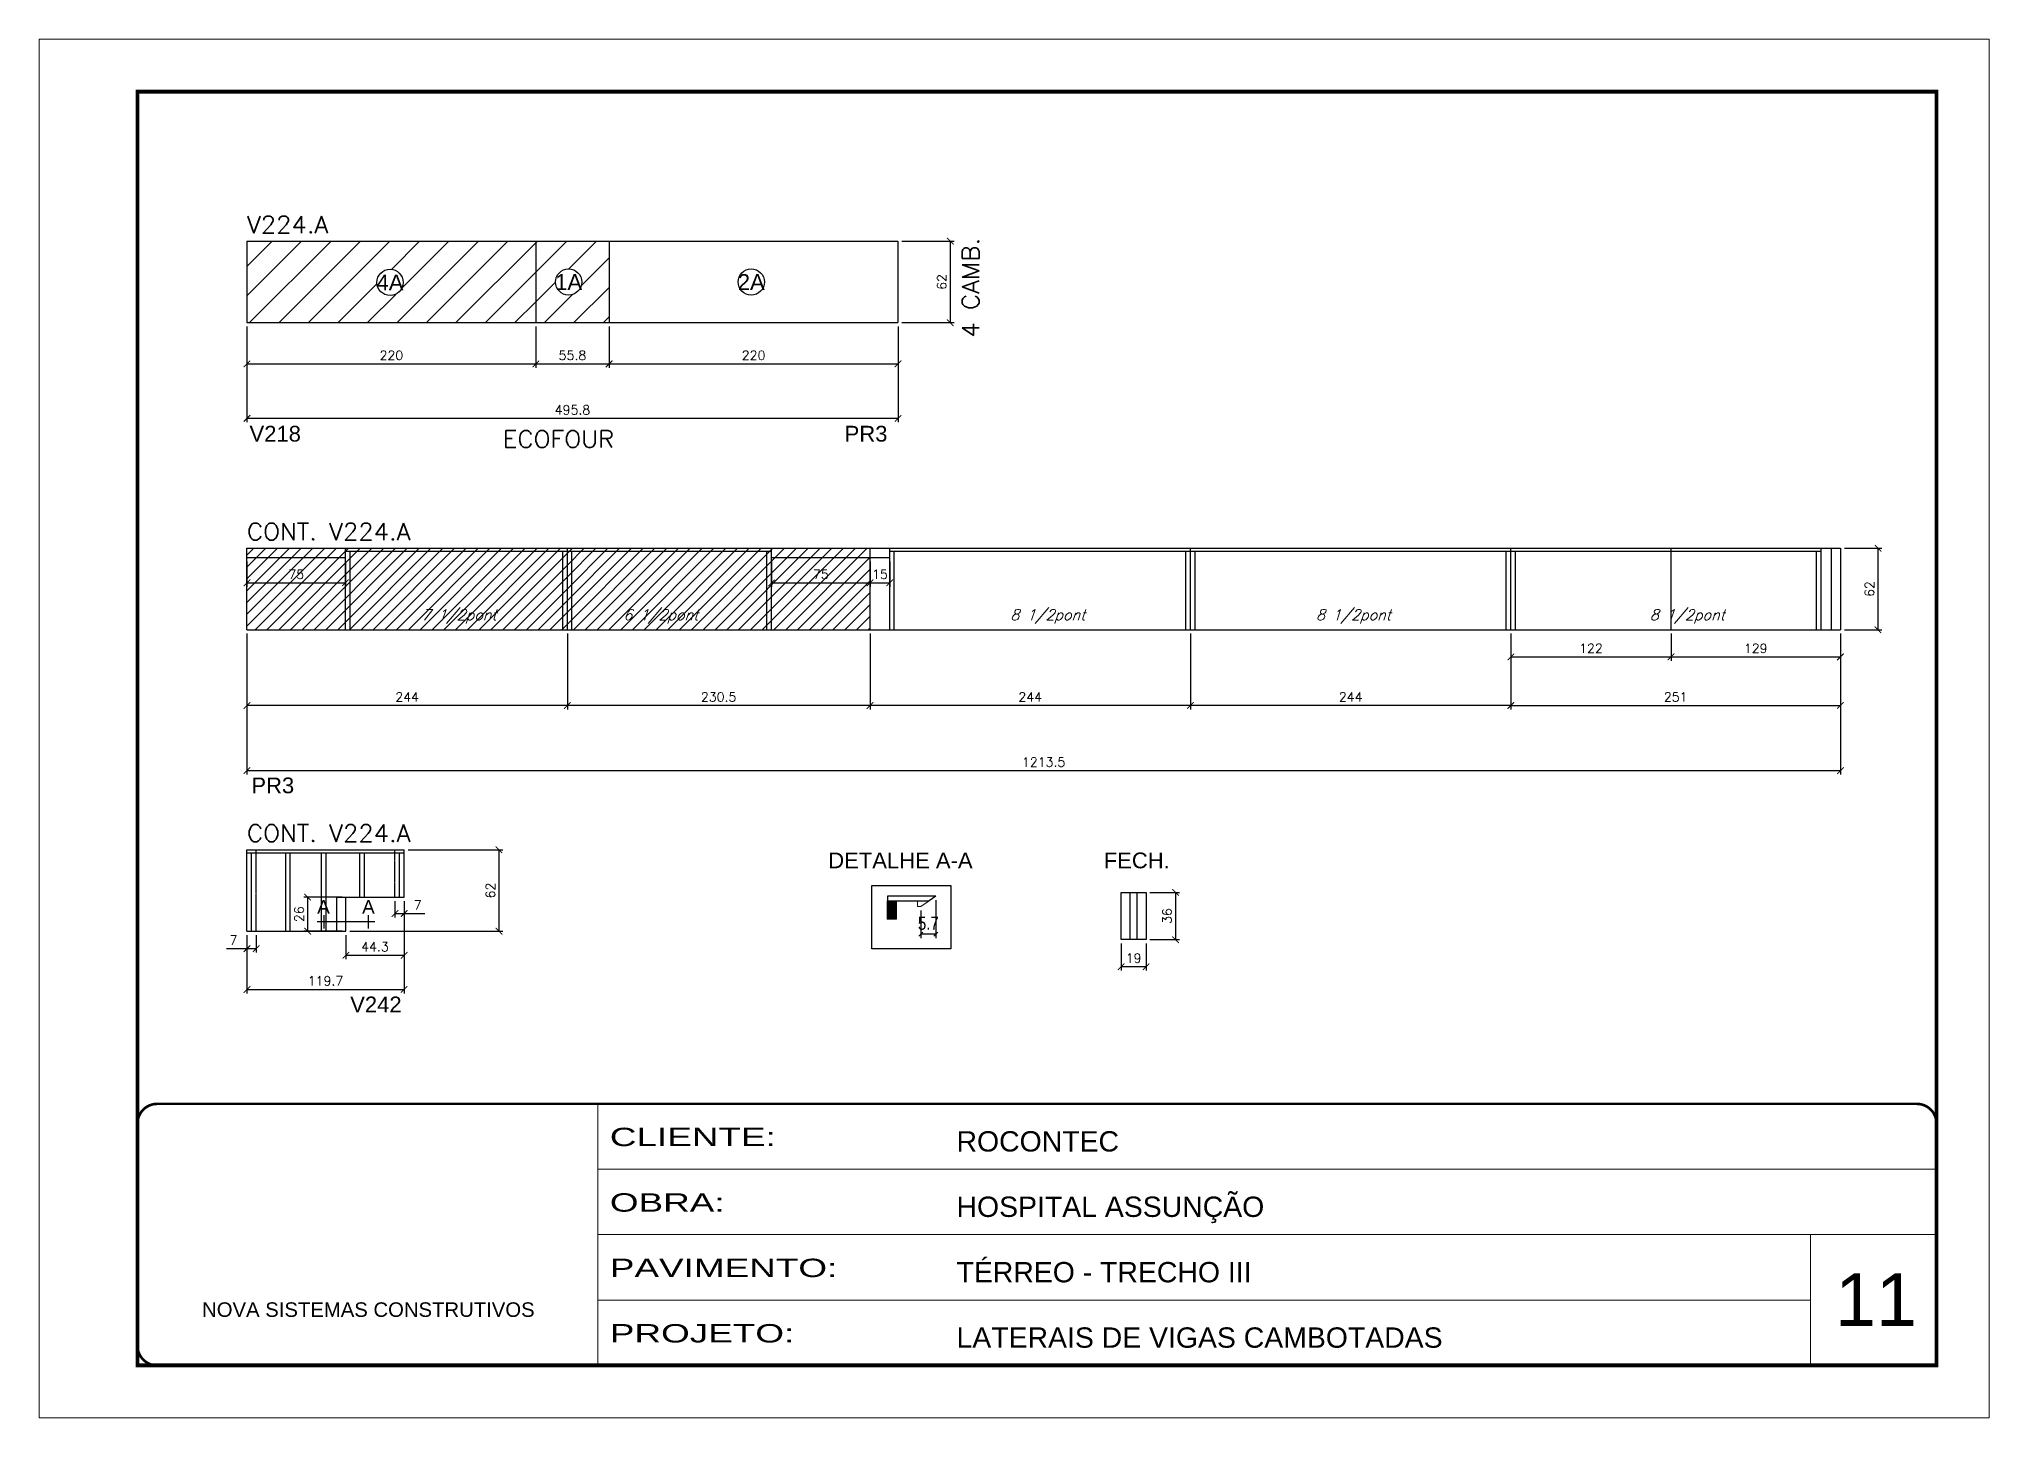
# Model space of a CAD drawing. Extents: x 2582 to 128055, y -26396 to 2611.
# Drawn here: x 5765 to 7250, y -1127 to -77 of the extents above; entities that cross this region are included whole.
import ezdxf
from ezdxf.enums import TextEntityAlignment as Align

# ---------------------------------------------------------------- set-up
doc = ezdxf.new("R2010")
doc.units = 0
doc.header["$PDMODE"] = 35
for name, pattern in [('CONTINUO', [0]), ('DASHED', [0.75, 0.5, -0.25]), ('HIDDEN', [0.375, 0.25, -0.125])]:
    doc.linetypes.add(name, pattern=pattern)
for name, color, linetype in [('5', 5, 'Continuous'), ('COTA', 241, 'Continuous'), ('Cota Seção (2x)', 4, 'Continuous'), ('detalhes', 4, 'Continuous'), ('Painéis', 200, 'Continuous'), ('Romaneio', 10, 'Continuous'), ('SARR_2.2x7', 40, 'Continuous'), ('SARR_3.5x7', 81, 'Continuous'), ('texto', 7, 'Continuous')]:
    doc.layers.add(name, color=color, linetype=linetype)
for name, color, linetype, lineweight in [('CARIMBO', 255, 'Continuous', 9), ('Folhas', 255, 'Continuous', 9), ('Hachura', 251, 'Continuous', 9), ('Madeira', 126, 'Continuous', 18), ('Sarr 2.2x7', 40, 'Continuous', 9), ('SARRAFO DE PRESSAO', 251, 'DASHED', 9), ('Texto Seção', 7, 'Continuous', 15)]:
    doc.layers.add(name, color=color, linetype=linetype, lineweight=lineweight)
doc.styles.add('ARIAL', font='arial.ttf')
doc.styles.add('COTA TECNICA', font='techl___.ttf', dxfattribs={"height": 10})
doc.styles.add('REGUA-120', font='ROMANS.shx', dxfattribs={"height": 15})
doc.styles.add('Romans', font='romans.shx')
doc.styles.get("Standard").update_dxf_attribs({"font": 'arial.ttf'})
doc.styles.add('Tecnologia', font='')
doc.styles.get('Tecnologia').set_extended_font_data('Forgotten Futurist')
doc.dimstyles.new('Cota Paínel', dxfattribs={"dimtxt": 7, "dimasz": 5, "dimexe": 3, "dimexo": 3, "dimgap": 3, "dimtad": 1, "dimdec": 1, "dimzin": 12, "dimdsep": 46, "dimtxsty": 'Romans', "dimblk": 'ARCHTICK', "dimcen": 0, "dimclrd": 4, "dimclre": 4, "dimclrt": 1, "dimadec": 1, "dimazin": 3, "dimtfac": 1, "dimtdec": 1, "dimtmove": 0, "dimatfit": 3, "dimldrblk": 'OBLIQUE', "dimfxl": 1, "dimtolj": 1, "dimtzin": 12, "dimarcsym": 0})
doc.dimstyles.new('Cota Seção interna', dxfattribs={"dimtxt": 7, "dimasz": 6, "dimexe": 0.18, "dimexo": 2, "dimgap": -4, "dimtad": 3, "dimdec": 1, "dimlfac": 0.5, "dimzin": 12, "dimdsep": 46, "dimtxsty": 'Romans', "dimblk": 'ARCHTICK', "dimcen": 0.09, "dimse1": 1, "dimse2": 1, "dimsd1": 1, "dimsd2": 1, "dimclrd": 180, "dimclre": 5, "dimclrt": 1, "dimadec": 0, "dimazin": 3, "dimtfac": 1, "dimtdec": 1, "dimtofl": 0, "dimtmove": 0, "dimatfit": 3, "dimldrblk": 'ARCHTICK', "dimfxl": 1, "dimtolj": 1, "dimtzin": 0, "dimarcsym": 0})
doc.dimstyles.new('PAINEL', dxfattribs={"dimtxt": 10, "dimasz": 3, "dimexe": 3, "dimexo": 3, "dimgap": 3, "dimtad": 1, "dimdec": 1, "dimzin": 12, "dimdsep": 46, "dimtxsty": 'COTA TECNICA', "dimblk1": 'OBLIQUE', "dimblk2": 'OBLIQUE', "dimsah": 1, "dimcen": 0.9, "dimclrd": 4, "dimclre": 4, "dimclrt": 240, "dimadec": 1, "dimazin": 3, "dimtfac": 1, "dimtdec": 1, "dimtmove": 0, "dimatfit": 3, "dimfxl": 1, "dimtolj": 1, "dimtzin": 12, "dimarcsym": 0})

msp = doc.modelspace()

# ---------------------------------------------------------------- texts
at = {"layer": '5', "linetype": 'Continuous'}
for s, p in [('V218', (5925.46, -383.86)), ('PR3', (6378.66, -383.86)), ('PR3', (5926.86, -651.64)), ('V242', (6002.13, -818.45))]:
    msp.add_text(s, height=12, rotation=0.00004, dxfattribs=at).set_placement(p)
at = {"layer": '5', "color": 7, "linetype": 'Continuous'}
for s, p in [('DETALHE A-A', (6366.19, -708.77)), ('FECH.', (6575.97, -708.77))]:
    msp.add_text(s, height=12, rotation=359.99996, dxfattribs=at).set_placement(p)
at = {"layer": 'CARIMBO', "style": 'ARIAL'}
msp.add_text('11', height=40, dxfattribs=at).set_placement((7132.99, -1057.18))
at = {"layer": 'detalhes', "color": 0, "linetype": 'Continuous', "style": 'ARIAL'}
for p in [(5981.78, -738.09), (6016.01, -738.09)]:
    msp.add_text('A', height=10.22, dxfattribs=at).set_placement(p, align=Align.MIDDLE_CENTER)
at = {"layer": 'Romaneio', "color": 255, "linetype": 'ByBlock', "style": 'ARIAL'}
for s, p in [('4A', (6032.45, -262.68)), ('1A', (6168.46, -262.35)), ('2A', (6307.53, -262.35))]:
    msp.add_text(s, height=12, dxfattribs=at).set_placement(p, align=Align.MIDDLE_CENTER)
at = {"layer": 'texto', "color": 2, "char_height": 8, "width": 63.9191, "attachment_point": 5, "style": 'Romans'}
for s, insert in [('{\\Q19;\\C256;7 1/2pont}', (6085.04, -517.05)), ('{\\Q19;\\C256;6 1/2pont}', (6238.69, -517.05)), ('{\\Q19;\\C256;8 1/2pont}', (6533.4, -517.05)), ('{\\Q19;\\C256;8 1/2pont}', (6766.16, -517.05)), ('{\\Q19;\\C256;8 1/2pont}', (7020.37, -517.05))]:
    msp.add_mtext(s, dxfattribs=dict(at, insert=insert))
at = {"layer": 'Texto Seção', "style": 'REGUA-120', "width": 1.05}
for s, p in [('V224.A', (5923.49, -225.12)), ('ECOFOUR', (6118.4, -388.45)), ('CONT. V224.A', (5923.49, -458.89)), ('CONT. V224.A', (5923.49, -688.52))]:
    msp.add_text(s, height=13, dxfattribs=at).set_placement(p)
msp.add_text('4 CAMB.', height=13, rotation=90, dxfattribs=at).set_placement((6481.08, -304.76))

# ---------------------------------------------------------------- blocks, each defined once
blk = doc.blocks.new('9999999999')
at = {"color": 30, "linetype": 'CONTINUO'}
for p, q in [((98564.6, 34230.2), (98564.6, 34429.4)), ((98564.6, 34379.6), (99584, 34379.6)), ((98564.6, 34329.8), (99488, 34329.8)), ((99584, 34329.8), (99488, 34329.8)), ((99488, 34329.8), (99488, 34230.2)), ((98564.6, 34280), (99488, 34280))]:
    blk.add_line(p, q, dxfattribs=at)
at = {"color": 30, "linetype": 'CONTINUO', "const_width": 2}
blk.add_lwpolyline([(99584, 34230.2), (99584, 34414.4, 0.414214), (99569, 34429.4), (98229, 34429.4, 0.414214), (98214, 34414.4), (98214, 34245.2, 0.414214), (98229, 34230.2), (99584, 34230.2)], format="xyb", dxfattribs=at)
at = {"layer": 'Folhas'}
blk.add_lwpolyline([(98139, 34190.2), (99624, 34190.2), (99624, 35240.2), (98139, 35240.2)], close=True, dxfattribs=at)
at = {"layer": 'Folhas', "color": 30, "const_width": 3}
blk.add_lwpolyline([(98214, 34230.2), (99584, 34230.2), (99584, 35200.2), (98214, 35200.2)], close=True, dxfattribs=at)
at = {"color": 7, "linetype": 'Continuous', "ltscale": 5, "style": 'ARIAL'}
for s, height, p in [('ROCONTEC', 15.48, (98837.7, 34393.1)), ('HOSPITAL ASSUNÇÃO', 15.483, (98837.7, 34343.3)), ('TÉRREO - TRECHO III', 15.483, (98837.7, 34293.5)), ('NOVA SISTEMAS CONSTRUTIVOS', 11.059, (98263.2, 34267.2)), ('LATERAIS DE VIGAS CAMBOTADAS', 15.483, (98837.7, 34243.7))]:
    blk.add_text(s, height=height, dxfattribs=at).set_placement(p)
at = {"layer": 'Folhas', "color": 7, "style": 'Tecnologia', "width": 1.5}
for s, p in [('CLIENTE:', (98573.7, 34397.2)), ('OBRA:', (98573.7, 34347.3)), ('PAVIMENTO:', (98573.7, 34297.5)), ('PROJETO:', (98573.7, 34247.7))]:
    blk.add_text(s, height=14, dxfattribs=at).set_placement(p)
blk = doc.blocks.new('_ArchTick')
at = {"color": 0, "linetype": 'ByBlock', "const_width": 0.15}
blk.add_lwpolyline([(-0.5, -0.5), (0.5, 0.5)], dxfattribs=at)
blk = doc.blocks.new('*D84')
at = {"layer": 'COTA', "color": 4, "lineweight": -2, "transparency": 16777216}
for p, q in [((5923.5, -296.3), (5923.5, -369.2)), ((6419.3, -296.3), (6419.3, -369.2)), ((6419.3, -366.2), (5923.5, -366.2))]:
    blk.add_line(p, q, dxfattribs=at)
at = {"layer": 'Defpoints', "color": 0, "transparency": 16777216}
for p in [(5923.5, -293.3), (6419.3, -293.3), (5923.5, -366.2)]:
    blk.add_point(p, dxfattribs=at)
at = {"layer": 'COTA', "color": 4, "lineweight": -2, "transparency": 16777216, "xscale": 5, "yscale": 5, "zscale": 5, "rotation": 180}
blk.add_blockref('_ArchTick', (5923.5, -366.2), dxfattribs=at)
at = {"layer": 'COTA', "color": 4, "lineweight": -2, "transparency": 16777216, "xscale": 5, "yscale": 5, "zscale": 5}
blk.add_blockref('_ArchTick', (6419.3, -366.2), dxfattribs=at)
at = {"layer": 'COTA', "color": 1, "transparency": 16777216, "insert": (6171.4, -359.7), "char_height": 7, "attachment_point": 5, "style": 'Romans'}
blk.add_mtext('\\A1;495.8', dxfattribs=at)
blk = doc.blocks.new('_Oblique')
at = {"color": 0, "linetype": 'ByBlock', "lineweight": -2}
blk.add_line((-0.5, -0.5), (0.5, 0.5), dxfattribs=at)
blk = doc.blocks.new('*D87')
at = {"layer": 'COTA', "color": 4, "lineweight": -2, "transparency": 16777216}
for p, q in [((6422.3, -231.3), (6462.1, -231.3)), ((6459.1, -231.3), (6459.1, -293.3)), ((6422.3, -293.3), (6462.1, -293.3))]:
    blk.add_line(p, q, dxfattribs=at)
at = {"layer": 'Defpoints', "color": 0, "transparency": 16777216}
for p in [(6419.3, -231.3), (6419.3, -293.3), (6459.1, -293.3)]:
    blk.add_point(p, dxfattribs=at)
at = {"layer": 'COTA', "color": 4, "lineweight": -2, "transparency": 16777216, "xscale": 5, "yscale": 5, "zscale": 5}
for p, rotation in [((6459.1, -231.3), 90), ((6459.1, -293.3), 270)]:
    blk.add_blockref('_ArchTick', p, dxfattribs=dict(at, rotation=rotation))
at = {"layer": 'COTA', "color": 1, "transparency": 16777216, "insert": (6452.6, -262.3), "char_height": 7, "attachment_point": 5, "rotation": 90, "style": 'Romans'}
blk.add_mtext('\\A1;62', dxfattribs=at)
blk = doc.blocks.new('*D88')
at = {"layer": 'COTA', "color": 4, "lineweight": -2, "transparency": 16777216}
for p, q in [((7140, -465.1), (7168.6, -465.1)), ((7165.6, -465.1), (7165.6, -527.1)), ((7140, -527.1), (7168.6, -527.1))]:
    blk.add_line(p, q, dxfattribs=at)
at = {"layer": 'Defpoints', "color": 0, "transparency": 16777216}
for p in [(7137, -465.1), (7137, -527.1), (7165.6, -527.1)]:
    blk.add_point(p, dxfattribs=at)
at = {"layer": 'COTA', "color": 4, "lineweight": -2, "transparency": 16777216, "xscale": 5, "yscale": 5, "zscale": 5}
for p, rotation in [((7165.6, -465.1), 90), ((7165.6, -527.1), 270)]:
    blk.add_blockref('_ArchTick', p, dxfattribs=dict(at, rotation=rotation))
at = {"layer": 'COTA', "color": 1, "transparency": 16777216, "insert": (7159.1, -496.1), "char_height": 7, "attachment_point": 5, "rotation": 90, "style": 'Romans'}
blk.add_mtext('\\A1;62', dxfattribs=at)
blk = doc.blocks.new('*D89')
at = {"layer": 'COTA', "color": 4, "lineweight": -2, "transparency": 16777216}
for p, q in [((5923.5, -530.1), (5923.5, -587.8)), ((6167.5, -530.1), (6167.5, -587.8)), ((6167.5, -584.8), (5923.5, -584.8))]:
    blk.add_line(p, q, dxfattribs=at)
at = {"layer": 'Defpoints', "color": 0, "transparency": 16777216}
for p in [(5923.5, -527.1), (6167.5, -527.1), (5923.5, -584.8)]:
    blk.add_point(p, dxfattribs=at)
at = {"layer": 'COTA', "color": 4, "lineweight": -2, "transparency": 16777216, "xscale": 5, "yscale": 5, "zscale": 5, "rotation": 180}
blk.add_blockref('_ArchTick', (5923.5, -584.8), dxfattribs=at)
at = {"layer": 'COTA', "color": 4, "lineweight": -2, "transparency": 16777216, "xscale": 5, "yscale": 5, "zscale": 5}
blk.add_blockref('_ArchTick', (6167.5, -584.8), dxfattribs=at)
at = {"layer": 'COTA', "color": 1, "transparency": 16777216, "insert": (6045.5, -578.3), "char_height": 7, "attachment_point": 5, "style": 'Romans'}
blk.add_mtext('\\A1;244', dxfattribs=at)
blk = doc.blocks.new('*D90')
at = {"layer": 'COTA', "color": 4, "lineweight": -2, "transparency": 16777216}
for p, q in [((6167.5, -530.1), (6167.5, -587.8)), ((6398, -530.1), (6398, -587.8)), ((6398, -584.8), (6167.5, -584.8))]:
    blk.add_line(p, q, dxfattribs=at)
at = {"layer": 'Defpoints', "color": 0, "transparency": 16777216}
for p in [(6167.5, -527.1), (6398, -527.1), (6167.5, -584.8)]:
    blk.add_point(p, dxfattribs=at)
at = {"layer": 'COTA', "color": 4, "lineweight": -2, "transparency": 16777216, "xscale": 5, "yscale": 5, "zscale": 5, "rotation": 180}
blk.add_blockref('_ArchTick', (6167.5, -584.8), dxfattribs=at)
at = {"layer": 'COTA', "color": 4, "lineweight": -2, "transparency": 16777216, "xscale": 5, "yscale": 5, "zscale": 5}
blk.add_blockref('_ArchTick', (6398, -584.8), dxfattribs=at)
at = {"layer": 'COTA', "color": 1, "transparency": 16777216, "insert": (6282.7, -578.3), "char_height": 7, "attachment_point": 5, "style": 'Romans'}
blk.add_mtext('\\A1;230.5', dxfattribs=at)
blk = doc.blocks.new('*D91')
at = {"layer": 'COTA', "color": 4, "lineweight": -2, "transparency": 16777216}
for p, q in [((6398, -530.1), (6398, -587.8)), ((6642, -530.1), (6642, -587.8)), ((6642, -584.8), (6398, -584.8))]:
    blk.add_line(p, q, dxfattribs=at)
at = {"layer": 'Defpoints', "color": 0, "transparency": 16777216}
for p in [(6398, -527.1), (6642, -527.1), (6398, -584.8)]:
    blk.add_point(p, dxfattribs=at)
at = {"layer": 'COTA', "color": 4, "lineweight": -2, "transparency": 16777216, "xscale": 5, "yscale": 5, "zscale": 5, "rotation": 180}
blk.add_blockref('_ArchTick', (6398, -584.8), dxfattribs=at)
at = {"layer": 'COTA', "color": 4, "lineweight": -2, "transparency": 16777216, "xscale": 5, "yscale": 5, "zscale": 5}
blk.add_blockref('_ArchTick', (6642, -584.8), dxfattribs=at)
at = {"layer": 'COTA', "color": 1, "transparency": 16777216, "insert": (6520, -578.3), "char_height": 7, "attachment_point": 5, "style": 'Romans'}
blk.add_mtext('\\A1;244', dxfattribs=at)
blk = doc.blocks.new('*D92')
at = {"layer": 'COTA', "color": 4, "lineweight": -2, "transparency": 16777216}
for p, q in [((6642, -530.1), (6642, -587.8)), ((6886, -530.1), (6886, -587.8)), ((6886, -584.8), (6642, -584.8))]:
    blk.add_line(p, q, dxfattribs=at)
at = {"layer": 'Defpoints', "color": 0, "transparency": 16777216}
for p in [(6642, -527.1), (6886, -527.1), (6642, -584.8)]:
    blk.add_point(p, dxfattribs=at)
at = {"layer": 'COTA', "color": 4, "lineweight": -2, "transparency": 16777216, "xscale": 5, "yscale": 5, "zscale": 5, "rotation": 180}
blk.add_blockref('_ArchTick', (6642, -584.8), dxfattribs=at)
at = {"layer": 'COTA', "color": 4, "lineweight": -2, "transparency": 16777216, "xscale": 5, "yscale": 5, "zscale": 5}
blk.add_blockref('_ArchTick', (6886, -584.8), dxfattribs=at)
at = {"layer": 'COTA', "color": 1, "transparency": 16777216, "insert": (6764, -578.3), "char_height": 7, "attachment_point": 5, "style": 'Romans'}
blk.add_mtext('\\A1;244', dxfattribs=at)
blk = doc.blocks.new('*D93')
at = {"layer": 'COTA', "color": 4, "lineweight": -2, "transparency": 16777216}
for p, q in [((6886, -530.1), (6886, -587.8)), ((7137, -530.1), (7137, -587.8)), ((6886, -584.8), (7137, -584.8))]:
    blk.add_line(p, q, dxfattribs=at)
at = {"layer": 'Defpoints', "color": 0, "transparency": 16777216}
for p in [(6886, -527.1), (7137, -527.1), (7137, -584.8)]:
    blk.add_point(p, dxfattribs=at)
at = {"layer": 'COTA', "color": 4, "lineweight": -2, "transparency": 16777216, "xscale": 5, "yscale": 5, "zscale": 5, "rotation": 180}
blk.add_blockref('_ArchTick', (6886, -584.8), dxfattribs=at)
at = {"layer": 'COTA', "color": 4, "lineweight": -2, "transparency": 16777216, "xscale": 5, "yscale": 5, "zscale": 5}
blk.add_blockref('_ArchTick', (7137, -584.8), dxfattribs=at)
at = {"layer": 'COTA', "color": 1, "transparency": 16777216, "insert": (7011.5, -578.3), "char_height": 7, "attachment_point": 5, "style": 'Romans'}
blk.add_mtext('\\A1;251', dxfattribs=at)
blk = doc.blocks.new('*D94')
at = {"layer": 'COTA', "color": 4, "lineweight": -2, "transparency": 16777216}
for p, q in [((5923.5, -530.1), (5923.5, -637.4)), ((7137, -530.1), (7137, -637.4)), ((5923.5, -634.4), (7137, -634.4))]:
    blk.add_line(p, q, dxfattribs=at)
at = {"layer": 'Defpoints', "color": 0, "transparency": 16777216}
for p in [(5923.5, -527.1), (7137, -527.1), (7137, -634.4)]:
    blk.add_point(p, dxfattribs=at)
at = {"layer": 'COTA', "color": 4, "lineweight": -2, "transparency": 16777216, "xscale": 5, "yscale": 5, "zscale": 5, "rotation": 180}
blk.add_blockref('_ArchTick', (5923.5, -634.4), dxfattribs=at)
at = {"layer": 'COTA', "color": 4, "lineweight": -2, "transparency": 16777216, "xscale": 5, "yscale": 5, "zscale": 5}
blk.add_blockref('_ArchTick', (7137, -634.4), dxfattribs=at)
at = {"layer": 'COTA', "color": 1, "transparency": 16777216, "insert": (6530.2, -627.9), "char_height": 7, "attachment_point": 5, "style": 'Romans'}
blk.add_mtext('\\A1;1213.5', dxfattribs=at)
blk = doc.blocks.new('*D95')
at = {"layer": 'COTA', "color": 4, "lineweight": -2, "transparency": 16777216}
for p, q in [((5923.5, -475.1), (5923.5, -494.4)), ((5998.5, -475.1), (5998.5, -494.4)), ((5923.5, -491.4), (5998.5, -491.4))]:
    blk.add_line(p, q, dxfattribs=at)
at = {"layer": 'Defpoints', "color": 0, "transparency": 16777216}
for p in [(5923.5, -472.1), (5998.5, -472.1), (5998.5, -491.4)]:
    blk.add_point(p, dxfattribs=at)
at = {"layer": 'COTA', "color": 4, "lineweight": -2, "transparency": 16777216, "xscale": 5, "yscale": 5, "zscale": 5, "rotation": 180}
blk.add_blockref('_ArchTick', (5923.5, -491.4), dxfattribs=at)
at = {"layer": 'COTA', "color": 4, "lineweight": -2, "transparency": 16777216, "xscale": 5, "yscale": 5, "zscale": 5}
blk.add_blockref('_ArchTick', (5998.5, -491.4), dxfattribs=at)
at = {"layer": 'COTA', "color": 1, "transparency": 16777216, "insert": (5961, -484.9), "char_height": 7, "attachment_point": 5, "style": 'Romans'}
blk.add_mtext('\\A1;75', dxfattribs=at)
blk = doc.blocks.new('*D96')
at = {"layer": 'COTA', "color": 4, "lineweight": -2, "transparency": 16777216}
for p, q in [((6323, -475.1), (6323, -494.4)), ((6398, -475.1), (6398, -494.4)), ((6323, -491.4), (6398, -491.4))]:
    blk.add_line(p, q, dxfattribs=at)
at = {"layer": 'Defpoints', "color": 0, "transparency": 16777216}
for p in [(6323, -472.1), (6398, -472.1), (6398, -491.4)]:
    blk.add_point(p, dxfattribs=at)
at = {"layer": 'COTA', "color": 4, "lineweight": -2, "transparency": 16777216, "xscale": 5, "yscale": 5, "zscale": 5, "rotation": 180}
blk.add_blockref('_ArchTick', (6323, -491.4), dxfattribs=at)
at = {"layer": 'COTA', "color": 4, "lineweight": -2, "transparency": 16777216, "xscale": 5, "yscale": 5, "zscale": 5}
blk.add_blockref('_ArchTick', (6398, -491.4), dxfattribs=at)
at = {"layer": 'COTA', "color": 1, "transparency": 16777216, "insert": (6360.5, -484.9), "char_height": 7, "attachment_point": 5, "style": 'Romans'}
blk.add_mtext('\\A1;75', dxfattribs=at)
blk = doc.blocks.new('*D98')
at = {"layer": 'COTA', "color": 4, "lineweight": -2, "transparency": 16777216}
for p, q in [((6043.2, -733.7), (6043.2, -804)), ((5923.5, -759.7), (5923.5, -804)), ((5923.5, -801), (6043.2, -801))]:
    blk.add_line(p, q, dxfattribs=at)
at = {"layer": 'Defpoints', "color": 0, "transparency": 16777216}
for p in [(6043.2, -730.7), (5923.5, -756.7), (6043.2, -801)]:
    blk.add_point(p, dxfattribs=at)
at = {"layer": 'COTA', "color": 4, "lineweight": -2, "transparency": 16777216, "xscale": 5, "yscale": 5, "zscale": 5, "rotation": 180}
blk.add_blockref('_ArchTick', (5923.5, -801), dxfattribs=at)
at = {"layer": 'COTA', "color": 4, "lineweight": -2, "transparency": 16777216, "xscale": 5, "yscale": 5, "zscale": 5}
blk.add_blockref('_ArchTick', (6043.2, -801), dxfattribs=at)
at = {"layer": 'COTA', "color": 1, "transparency": 16777216, "insert": (5983.3, -794.5), "char_height": 7, "attachment_point": 5, "style": 'Romans'}
blk.add_mtext('\\A1;119.7', dxfattribs=at)
blk = doc.blocks.new('*D99')
at = {"layer": 'COTA', "color": 4, "lineweight": -2, "transparency": 16777216}
for p, q in [((6046.2, -694.7), (6118.4, -694.7)), ((6115.4, -694.7), (6115.4, -756.7)), ((6001.9, -756.7), (6118.4, -756.7))]:
    blk.add_line(p, q, dxfattribs=at)
at = {"layer": 'Defpoints', "color": 0, "transparency": 16777216}
for p in [(6043.2, -694.7), (5998.9, -756.7), (6115.4, -756.7)]:
    blk.add_point(p, dxfattribs=at)
at = {"layer": 'COTA', "color": 4, "lineweight": -2, "transparency": 16777216, "xscale": 5, "yscale": 5, "zscale": 5}
for p, rotation in [((6115.4, -694.7), 90), ((6115.4, -756.7), 270)]:
    blk.add_blockref('_ArchTick', p, dxfattribs=dict(at, rotation=rotation))
at = {"layer": 'COTA', "color": 1, "transparency": 16777216, "insert": (6108.9, -725.7), "char_height": 7, "attachment_point": 5, "rotation": 90, "style": 'Romans'}
blk.add_mtext('\\A1;62', dxfattribs=at)
blk = doc.blocks.new('*D100')
at = {"layer": 'COTA', "color": 4, "lineweight": -2, "transparency": 16777216}
for p, q in [((6036.2, -733.7), (6036.2, -746.2)), ((6043.2, -733.7), (6043.2, -746.2)), ((6036.2, -743.2), (6043.2, -743.2)), ((6043.2, -743.2), (6058.9, -743.2))]:
    blk.add_line(p, q, dxfattribs=at)
at = {"layer": 'Defpoints', "color": 0, "transparency": 16777216}
for p in [(6036.2, -730.7), (6043.2, -730.7), (6043.2, -743.2)]:
    blk.add_point(p, dxfattribs=at)
at = {"layer": 'COTA', "color": 4, "lineweight": -2, "transparency": 16777216, "xscale": 5, "yscale": 5, "zscale": 5, "rotation": 180}
blk.add_blockref('_ArchTick', (6036.2, -743.2), dxfattribs=at)
at = {"layer": 'COTA', "color": 4, "lineweight": -2, "transparency": 16777216, "xscale": 5, "yscale": 5, "zscale": 5}
blk.add_blockref('_ArchTick', (6043.2, -743.2), dxfattribs=at)
at = {"layer": 'COTA', "color": 1, "transparency": 16777216, "insert": (6053.5, -736.7), "char_height": 7, "attachment_point": 5, "style": 'Romans'}
blk.add_mtext('\\A1;7', dxfattribs=at)
blk = doc.blocks.new('*D101')
at = {"layer": 'COTA', "color": 4, "lineweight": -2, "transparency": 16777216}
for p, q in [((6043.2, -733.7), (6043.2, -778)), ((5998.9, -759.7), (5998.9, -778)), ((5998.9, -775), (6043.2, -775))]:
    blk.add_line(p, q, dxfattribs=at)
at = {"layer": 'Defpoints', "color": 0, "transparency": 16777216}
for p in [(6043.2, -730.7), (5998.9, -756.7), (6043.2, -775)]:
    blk.add_point(p, dxfattribs=at)
at = {"layer": 'COTA', "color": 4, "lineweight": -2, "transparency": 16777216, "xscale": 5, "yscale": 5, "zscale": 5, "rotation": 180}
blk.add_blockref('_ArchTick', (5998.9, -775), dxfattribs=at)
at = {"layer": 'COTA', "color": 4, "lineweight": -2, "transparency": 16777216, "xscale": 5, "yscale": 5, "zscale": 5}
blk.add_blockref('_ArchTick', (6043.2, -775), dxfattribs=at)
at = {"layer": 'COTA', "color": 1, "transparency": 16777216, "insert": (6021, -768.5), "char_height": 7, "attachment_point": 5, "style": 'Romans'}
blk.add_mtext('\\A1;44.3', dxfattribs=at)
blk = doc.blocks.new('*D102')
at = {"layer": 'COTA', "color": 4, "lineweight": -2, "transparency": 16777216}
for p, q in [((5995.9, -730.7), (5966.7, -730.7)), ((5969.7, -730.7), (5969.7, -756.7)), ((5995.9, -756.7), (5966.7, -756.7))]:
    blk.add_line(p, q, dxfattribs=at)
at = {"layer": 'Defpoints', "color": 0, "transparency": 16777216}
for p in [(5998.9, -730.7), (5969.7, -756.7), (5998.9, -756.7)]:
    blk.add_point(p, dxfattribs=at)
at = {"layer": 'COTA', "color": 4, "lineweight": -2, "transparency": 16777216, "xscale": 5, "yscale": 5, "zscale": 5}
for p, rotation in [((5969.7, -730.7), 90), ((5969.7, -756.7), 270)]:
    blk.add_blockref('_ArchTick', p, dxfattribs=dict(at, rotation=rotation))
at = {"layer": 'COTA', "color": 1, "transparency": 16777216, "insert": (5963.2, -743.7), "char_height": 7, "attachment_point": 5, "rotation": 90, "style": 'Romans'}
blk.add_mtext('\\A1;26', dxfattribs=at)
blk = doc.blocks.new('*D103')
at = {"layer": 'COTA', "color": 4, "lineweight": -2, "transparency": 16777216}
for p, q in [((5923.5, -770), (5907.8, -770)), ((5923.5, -759.7), (5923.5, -773)), ((5930.5, -770), (5923.5, -770)), ((5930.5, -759.7), (5930.5, -773))]:
    blk.add_line(p, q, dxfattribs=at)
at = {"layer": 'Defpoints', "color": 0, "transparency": 16777216}
for p in [(5923.5, -756.7), (5930.5, -756.7), (5923.5, -770)]:
    blk.add_point(p, dxfattribs=at)
at = {"layer": 'COTA', "color": 4, "lineweight": -2, "transparency": 16777216, "xscale": 5, "yscale": 5, "zscale": 5, "rotation": 180}
blk.add_blockref('_ArchTick', (5923.5, -770), dxfattribs=at)
at = {"layer": 'COTA', "color": 4, "lineweight": -2, "transparency": 16777216, "xscale": 5, "yscale": 5, "zscale": 5}
blk.add_blockref('_ArchTick', (5930.5, -770), dxfattribs=at)
at = {"layer": 'COTA', "color": 1, "transparency": 16777216, "insert": (5913.2, -763.5), "char_height": 7, "attachment_point": 5, "style": 'Romans'}
blk.add_mtext('\\A1;7', dxfattribs=at)
blk = doc.blocks.new('*D104')
at = {"layer": 'Defpoints', "color": 0, "linetype": 'ByBlock', "transparency": 16777216}
for p in [(6436.7, -738), (6448.1, -730), (6436.7, -758.9)]:
    blk.add_point(p, dxfattribs=at)
at = {"layer": 'Sarr 2.2x7', "color": 4, "linetype": 'ByBlock', "lineweight": -2, "transparency": 16777216}
for p, q in [((6436.7, -741), (6436.7, -761.9)), ((6448.1, -733), (6448.1, -761.9)), ((6448.1, -758.9), (6436.7, -758.9))]:
    blk.add_line(p, q, dxfattribs=at)
at = {"layer": 'Sarr 2.2x7', "color": 4, "linetype": 'ByBlock', "lineweight": -2, "transparency": 16777216, "xscale": 3, "yscale": 3, "zscale": 3, "rotation": 180}
blk.add_blockref('_Oblique', (6436.7, -758.9), dxfattribs=at)
at = {"layer": 'Sarr 2.2x7', "color": 4, "linetype": 'ByBlock', "lineweight": -2, "transparency": 16777216, "xscale": 3, "yscale": 3, "zscale": 3}
blk.add_blockref('_Oblique', (6448.1, -758.9), dxfattribs=at)
at = {"layer": 'Sarr 2.2x7', "color": 240, "linetype": 'ByBlock', "transparency": 16777216, "insert": (6442.4, -750.7), "char_height": 10, "attachment_point": 5, "style": 'COTA TECNICA'}
blk.add_mtext('\\A1;5.7', dxfattribs=at)
blk = doc.blocks.new('*D233')
at = {"layer": 'COTA', "color": 4, "lineweight": -2, "transparency": 16777216}
for p, q in [((6611.2, -727.1), (6633.7, -727.1)), ((6630.7, -727.1), (6630.7, -763.1)), ((6611.2, -763.1), (6633.7, -763.1))]:
    blk.add_line(p, q, dxfattribs=at)
at = {"layer": 'Defpoints', "color": 0, "transparency": 16777216}
for p in [(6608.2, -727.1), (6608.2, -763.1), (6630.7, -763.1)]:
    blk.add_point(p, dxfattribs=at)
at = {"layer": 'COTA', "color": 4, "lineweight": -2, "transparency": 16777216, "xscale": 5, "yscale": 5, "zscale": 5}
for p, rotation in [((6630.7, -727.1), 90), ((6630.7, -763.1), 270)]:
    blk.add_blockref('_ArchTick', p, dxfattribs=dict(at, rotation=rotation))
at = {"layer": 'COTA', "color": 1, "transparency": 16777216, "insert": (6624.2, -745.1), "char_height": 7, "attachment_point": 5, "rotation": 90, "style": 'Romans'}
blk.add_mtext('\\A1;36', dxfattribs=at)
blk = doc.blocks.new('*D234')
at = {"layer": 'COTA', "color": 4, "lineweight": -2, "transparency": 16777216}
for p, q in [((6589.2, -766.1), (6589.2, -786.7)), ((6608.2, -766.1), (6608.2, -786.7)), ((6608.2, -783.7), (6589.2, -783.7))]:
    blk.add_line(p, q, dxfattribs=at)
at = {"layer": 'Defpoints', "color": 0, "transparency": 16777216}
for p in [(6589.2, -763.1), (6608.2, -763.1), (6589.2, -783.7)]:
    blk.add_point(p, dxfattribs=at)
at = {"layer": 'COTA', "color": 4, "lineweight": -2, "transparency": 16777216, "xscale": 5, "yscale": 5, "zscale": 5, "rotation": 180}
blk.add_blockref('_ArchTick', (6589.2, -783.7), dxfattribs=at)
at = {"layer": 'COTA', "color": 4, "lineweight": -2, "transparency": 16777216, "xscale": 5, "yscale": 5, "zscale": 5}
blk.add_blockref('_ArchTick', (6608.2, -783.7), dxfattribs=at)
at = {"layer": 'COTA', "color": 1, "transparency": 16777216, "insert": (6598.7, -777.2), "char_height": 7, "attachment_point": 5, "style": 'Romans'}
blk.add_mtext('\\A1;19', dxfattribs=at)
blk = doc.blocks.new('*D254')
at = {"layer": 'COTA', "color": 4, "lineweight": -2, "transparency": 16777216}
for p, q in [((6398, -475.1), (6398, -494.4)), ((6413, -475.1), (6413, -494.4)), ((6398, -491.4), (6413, -491.4))]:
    blk.add_line(p, q, dxfattribs=at)
at = {"layer": 'Defpoints', "color": 0, "transparency": 16777216}
for p in [(6398, -472.1), (6413, -472.1), (6413, -491.4)]:
    blk.add_point(p, dxfattribs=at)
at = {"layer": 'COTA', "color": 4, "lineweight": -2, "transparency": 16777216, "xscale": 5, "yscale": 5, "zscale": 5, "rotation": 180}
blk.add_blockref('_ArchTick', (6398, -491.4), dxfattribs=at)
at = {"layer": 'COTA', "color": 4, "lineweight": -2, "transparency": 16777216, "xscale": 5, "yscale": 5, "zscale": 5}
blk.add_blockref('_ArchTick', (6413, -491.4), dxfattribs=at)
at = {"layer": 'COTA', "color": 1, "transparency": 16777216, "insert": (6405.5, -484.9), "char_height": 7, "attachment_point": 5, "style": 'Romans'}
blk.add_mtext('\\A1;15', dxfattribs=at)
blk = doc.blocks.new('*D255')
at = {"layer": 'COTA', "color": 4, "lineweight": -2, "transparency": 16777216}
for p, q in [((6886, -530.1), (6886, -550.8)), ((7008, -530.1), (7008, -550.8)), ((6886, -547.8), (7008, -547.8))]:
    blk.add_line(p, q, dxfattribs=at)
at = {"layer": 'Defpoints', "color": 0, "transparency": 16777216}
for p in [(6886, -527.1), (7008, -527.1), (7008, -547.8)]:
    blk.add_point(p, dxfattribs=at)
at = {"layer": 'COTA', "color": 4, "lineweight": -2, "transparency": 16777216, "xscale": 5, "yscale": 5, "zscale": 5, "rotation": 180}
blk.add_blockref('_ArchTick', (6886, -547.8), dxfattribs=at)
at = {"layer": 'COTA', "color": 4, "lineweight": -2, "transparency": 16777216, "xscale": 5, "yscale": 5, "zscale": 5}
blk.add_blockref('_ArchTick', (7008, -547.8), dxfattribs=at)
at = {"layer": 'COTA', "color": 1, "transparency": 16777216, "insert": (6947, -541.3), "char_height": 7, "attachment_point": 5, "style": 'Romans'}
blk.add_mtext('\\A1;122', dxfattribs=at)
blk = doc.blocks.new('*D256')
at = {"layer": 'COTA', "color": 4, "lineweight": -2, "transparency": 16777216}
for p, q in [((7008, -530.1), (7008, -550.8)), ((7137, -530.1), (7137, -550.8)), ((7008, -547.8), (7137, -547.8))]:
    blk.add_line(p, q, dxfattribs=at)
at = {"layer": 'Defpoints', "color": 0, "transparency": 16777216}
for p in [(7008, -527.1), (7137, -527.1), (7137, -547.8)]:
    blk.add_point(p, dxfattribs=at)
at = {"layer": 'COTA', "color": 4, "lineweight": -2, "transparency": 16777216, "xscale": 5, "yscale": 5, "zscale": 5, "rotation": 180}
blk.add_blockref('_ArchTick', (7008, -547.8), dxfattribs=at)
at = {"layer": 'COTA', "color": 4, "lineweight": -2, "transparency": 16777216, "xscale": 5, "yscale": 5, "zscale": 5}
blk.add_blockref('_ArchTick', (7137, -547.8), dxfattribs=at)
at = {"layer": 'COTA', "color": 1, "transparency": 16777216, "insert": (7072.5, -541.3), "char_height": 7, "attachment_point": 5, "style": 'Romans'}
blk.add_mtext('\\A1;129', dxfattribs=at)
blk = doc.blocks.new('*D377')
at = {"layer": 'COTA', "color": 4, "lineweight": -2, "transparency": 16777216}
for p, q in [((5923.5, -296.3), (5923.5, -327.7)), ((6143.5, -296.3), (6143.5, -327.7)), ((5923.5, -324.7), (6143.5, -324.7))]:
    blk.add_line(p, q, dxfattribs=at)
at = {"layer": 'Defpoints', "color": 0, "transparency": 16777216}
for p in [(5923.5, -293.3), (6143.5, -293.3), (6143.5, -324.7)]:
    blk.add_point(p, dxfattribs=at)
at = {"layer": 'COTA', "color": 4, "lineweight": -2, "transparency": 16777216, "xscale": 5, "yscale": 5, "zscale": 5, "rotation": 180}
blk.add_blockref('_ArchTick', (5923.5, -324.7), dxfattribs=at)
at = {"layer": 'COTA', "color": 4, "lineweight": -2, "transparency": 16777216, "xscale": 5, "yscale": 5, "zscale": 5}
blk.add_blockref('_ArchTick', (6143.5, -324.7), dxfattribs=at)
at = {"layer": 'COTA', "color": 1, "transparency": 16777216, "insert": (6033.5, -318.2), "char_height": 7, "attachment_point": 5, "style": 'Romans'}
blk.add_mtext('\\A1;220', dxfattribs=at)
blk = doc.blocks.new('*D378')
at = {"layer": 'COTA', "color": 4, "lineweight": -2, "transparency": 16777216}
for p, q in [((6143.5, -296.3), (6143.5, -327.7)), ((6199.3, -296.3), (6199.3, -327.7)), ((6143.5, -324.7), (6199.3, -324.7))]:
    blk.add_line(p, q, dxfattribs=at)
at = {"layer": 'Defpoints', "color": 0, "transparency": 16777216}
for p in [(6143.5, -293.3), (6199.3, -293.3), (6199.3, -324.7)]:
    blk.add_point(p, dxfattribs=at)
at = {"layer": 'COTA', "color": 4, "lineweight": -2, "transparency": 16777216, "xscale": 5, "yscale": 5, "zscale": 5, "rotation": 180}
blk.add_blockref('_ArchTick', (6143.5, -324.7), dxfattribs=at)
at = {"layer": 'COTA', "color": 4, "lineweight": -2, "transparency": 16777216, "xscale": 5, "yscale": 5, "zscale": 5}
blk.add_blockref('_ArchTick', (6199.3, -324.7), dxfattribs=at)
at = {"layer": 'COTA', "color": 1, "transparency": 16777216, "insert": (6171.4, -318.2), "char_height": 7, "attachment_point": 5, "style": 'Romans'}
blk.add_mtext('\\A1;55.8', dxfattribs=at)
blk = doc.blocks.new('*D379')
at = {"layer": 'COTA', "color": 4, "lineweight": -2, "transparency": 16777216}
for p, q in [((6199.3, -296.3), (6199.3, -327.7)), ((6419.3, -296.3), (6419.3, -327.7)), ((6199.3, -324.7), (6419.3, -324.7))]:
    blk.add_line(p, q, dxfattribs=at)
at = {"layer": 'Defpoints', "color": 0, "transparency": 16777216}
for p in [(6199.3, -293.3), (6419.3, -293.3), (6419.3, -324.7)]:
    blk.add_point(p, dxfattribs=at)
at = {"layer": 'COTA', "color": 4, "lineweight": -2, "transparency": 16777216, "xscale": 5, "yscale": 5, "zscale": 5, "rotation": 180}
blk.add_blockref('_ArchTick', (6199.3, -324.7), dxfattribs=at)
at = {"layer": 'COTA', "color": 4, "lineweight": -2, "transparency": 16777216, "xscale": 5, "yscale": 5, "zscale": 5}
blk.add_blockref('_ArchTick', (6419.3, -324.7), dxfattribs=at)
at = {"layer": 'COTA', "color": 1, "transparency": 16777216, "insert": (6309.3, -318.2), "char_height": 7, "attachment_point": 5, "style": 'Romans'}
blk.add_mtext('\\A1;220', dxfattribs=at)
blk = doc.blocks.new('*D79')
at = {"layer": 'Cota Seção (2x)', "color": 180, "lineweight": -2, "transparency": 16777216}
for p, q in [((66284.3, -359.4), (66235.3, -359.4)), ((66235.3, -359.4), (66235.3, -374.4)), ((66284.3, -374.4), (66284.3, -359.4)), ((66235.3, -374.4), (66284.3, -374.4))]:
    blk.add_line(p, q, dxfattribs=at)
at = {"layer": 'Defpoints', "color": 0, "transparency": 16777216}
for p in [(4464.5, -378.4), (4464.5, -378.4), (128055, -378.4)]:
    blk.add_point(p, dxfattribs=at)
at = {"layer": 'Cota Seção (2x)', "color": 1, "transparency": 16777216, "insert": (66259.8, -366.9), "char_height": 7, "attachment_point": 5, "style": 'Romans'}
blk.add_mtext('\\A1;61795.3', dxfattribs=at)

# ---------------------------------------------------------------- dimensions: what is measured, and where the dimension line sits
at = {"layer": 'COTA'}
for base, p1, p2, picture, middle in [((6459.09, -293.31), (6419.29, -231.31), (6419.29, -293.31), '*D87', (6452.59, -262.31)), ((7165.58, -527.08), (7136.99, -465.08), (7136.99, -527.08), '*D88', (7159.08, -496.08)), ((6115.38, -756.71), (6043.19, -694.71), (5998.89, -756.71), '*D99', (6108.88, -725.71)), ((6630.72, -763.08), (6608.22, -727.08), (6608.22, -763.08), '*D233', (6624.22, -745.08)), ((5969.72, -756.71), (5998.89, -730.71), (5998.89, -756.71), '*D102', (5963.22, -743.71))]:
    dim = msp.add_linear_dim(base=base, p1=p1, p2=p2, angle=90, dimstyle='Cota Paínel', dxfattribs=at)
    dim.commit()
    dim.dimension.update_dxf_attribs({"geometry": picture, "text_midpoint": middle})
for base, p1, p2, picture, middle in [((5923.49, -366.2), (6419.29, -293.31), (5923.49, -293.31), '*D84', (6171.39, -359.7)), ((6143.49, -324.69), (5923.49, -293.31), (6143.49, -293.31), '*D377', (6033.49, -318.19)), ((6199.29, -324.69), (6143.49, -293.31), (6199.29, -293.31), '*D378', (6171.39, -318.19)), ((6419.29, -324.69), (6199.29, -293.31), (6419.29, -293.31), '*D379', (6309.29, -318.19)), ((5998.49, -491.4), (5923.49, -472.08), (5998.49, -472.08), '*D95', (5960.99, -484.9)), ((6397.99, -491.4), (6322.99, -472.08), (6397.99, -472.08), '*D96', (6360.49, -484.9)), ((5923.49, -584.78), (6167.49, -527.08), (5923.49, -527.08), '*D89', (6045.49, -578.28)), ((7136.99, -634.43), (5923.49, -527.08), (7136.99, -527.08), '*D94', (6530.24, -627.93)), ((6167.49, -584.78), (6397.99, -527.08), (6167.49, -527.08), '*D90', (6282.74, -578.28)), ((6397.99, -584.78), (6641.99, -527.08), (6397.99, -527.08), '*D91', (6519.99, -578.28)), ((6641.99, -584.78), (6885.99, -527.08), (6641.99, -527.08), '*D92', (6763.99, -578.28)), ((7136.99, -584.78), (6885.99, -527.08), (7136.99, -527.08), '*D93', (7011.49, -578.28)), ((7007.99, -547.77), (6885.99, -527.08), (7007.99, -527.08), '*D255', (6946.99, -541.27)), ((6043.19, -801.02), (5923.49, -756.71), (6043.19, -730.71), '*D98', (5983.34, -794.52)), ((6043.19, -775.03), (5998.89, -756.71), (6043.19, -730.71), '*D101', (6021.04, -768.53)), ((6043.19, -743.2), (6036.19, -730.71), (6043.19, -730.71), '*D100', (6053.53, -736.7)), ((5923.49, -770.03), (5930.49, -756.71), (5923.49, -756.71), '*D103', (5913.16, -763.53)), ((6589.22, -783.71), (6608.22, -763.08), (6589.22, -763.08), '*D234', (6598.72, -777.21))]:
    dim = msp.add_linear_dim(base=base, p1=p1, p2=p2, dimstyle='Cota Paínel', dxfattribs=at)
    dim.commit()
    dim.dimension.update_dxf_attribs({"geometry": picture, "text_midpoint": middle})
dim = msp.add_linear_dim(base=(6412.99, -491.4), p1=(6397.99, -472.08), p2=(6412.99, -472.08), dimstyle='Cota Paínel', dxfattribs=at)
dim.commit()
dim.dimension.update_dxf_attribs({"geometry": '*D254', "text_midpoint": (6405.49, -491.4), "dimtype": 160})
dim = msp.add_linear_dim(base=(7136.99, -547.77), p1=(7007.99, -527.08), p2=(7136.99, -527.08), dimstyle='Cota Paínel', override={"dimtmove": 1}, dxfattribs=at)
dim.commit()
dim.dimension.update_dxf_attribs({"geometry": '*D256', "text_midpoint": (7072.49, -541.27)})
at = {"layer": 'Cota Seção (2x)'}
dim = msp.add_linear_dim(base=(4464.47, -378.45), p1=(128055.05, -378.45), p2=(4464.47, -378.45), dimstyle='Cota Seção interna', dxfattribs=at)
dim.commit()
dim.dimension.update_dxf_attribs({"geometry": '*D79', "text_midpoint": (66259.76, -366.95)})
at = {"layer": 'Sarr 2.2x7', "linetype": 'ByBlock'}
dim = msp.add_linear_dim(base=(6436.65, -758.86), p1=(6448.13, -729.95), p2=(6436.65, -737.95), angle=180, dimstyle='PAINEL', override={"dimlfac": 0.5}, dxfattribs=at)
dim.commit()
dim.dimension.update_dxf_attribs({"geometry": '*D104', "text_midpoint": (6442.39, -758.86), "dimtype": 160})

# ---------------------------------------------------------------- hatches: boundary and pattern name
at = {"layer": 'Hachura'}
h = msp.add_hatch(dxfattribs=at)
h.set_pattern_fill('ANSI31', color=256, scale=5)
h.paths.add_polyline_path([(6143.49, -231.31), (5923.49, -231.31), (5923.49, -293.31), (6143.49, -293.31)])
h.paths.add_polyline_path([(6022.45, -262.68, -1), (6042.45, -262.68, -1)], flags=16)
h.paths.add_polyline_path([(6019.17, -271.7), (6045.72, -271.7), (6045.72, -253.62), (6019.17, -253.62)], flags=24)
h = msp.add_hatch(dxfattribs=at)
h.set_pattern_fill('ANSI31', color=256, scale=5)
h.paths.add_polyline_path([(6199.29, -231.31), (6143.49, -231.31), (6143.49, -293.31), (6199.29, -293.31)])
h.paths.add_polyline_path([(6158.46, -262.35, -1), (6178.46, -262.35, -1)], flags=16)
h.paths.add_polyline_path([(6155.19, -271.36), (6181.74, -271.36), (6181.74, -253.29), (6155.19, -253.29)], flags=24)
at = {"layer": 'Hachura', "linetype": 'ByBlock'}
h = msp.add_hatch(dxfattribs=at)
h.set_pattern_fill('ANSI31', color=256, scale=2)
h.paths.add_polyline_path([(6167.49, -465.08), (5923.49, -465.08), (5923.49, -527.08), (6167.49, -527.08)])
h = msp.add_hatch(dxfattribs=at)
h.set_pattern_fill('ANSI31', color=256, scale=2)
h.paths.add_polyline_path([(6397.99, -465.08), (6167.49, -465.08), (6167.49, -527.08), (6397.99, -527.08)])
at = {"layer": 'Madeira'}
h = msp.add_hatch(dxfattribs=at)
h.set_pattern_fill('ANSI31', color=256, scale=0.2, angle=270, style=0)
h.set_pattern_definition([(315, (23035.1075, -14081.6867), (0.449012806, 0.449012806), [])])
h.paths.add_polyline_path([(6411.17, -747.56), (6418.17, -747.56), (6418.17, -733.56), (6411.17, -733.56)])

# ---------------------------------------------------------------- linework, layer by layer
at = {"linetype": 'ByBlock'}
msp.add_lwpolyline([(6399.46, -721.8), (6459.44, -721.8), (6459.44, -770.13), (6399.46, -770.13)], close=True, dxfattribs=at)
at = {"layer": 'detalhes'}
for p, q in [((6020.81, -749.51), (5976.98, -749.51)), ((5981.98, -744.51), (5981.98, -754.51)), ((6015.81, -744.51), (6015.81, -754.51))]:
    msp.add_line(p, q, dxfattribs=at)
at = {"layer": 'Madeira'}
msp.add_lwpolyline([(6411.17, -733.56), (6418.17, -733.56), (6418.17, -747.56), (6411.17, -747.56)], close=True, dxfattribs=at)
at = {"layer": 'Painéis'}
for p, q in [((5923.49, -231.31), (6419.29, -231.31)), ((5923.49, -231.31), (5923.49, -293.31)), ((6143.49, -231.31), (6143.49, -293.31)), ((6199.29, -231.31), (6199.29, -293.31)), ((6419.29, -231.31), (6419.29, -293.31)), ((5923.49, -293.31), (6419.29, -293.31)), ((5923.49, -465.08), (7136.99, -465.08)), ((5923.49, -527.08), (5923.49, -465.08)), ((6167.49, -527.08), (6167.49, -465.08)), ((6397.99, -527.08), (6397.99, -465.08)), ((6641.99, -527.08), (6641.99, -465.08)), ((6885.99, -527.08), (6885.99, -465.08)), ((7007.99, -527.08), (7007.99, -465.08)), ((7136.99, -465.08), (7136.99, -527.08)), ((5923.49, -527.08), (7136.99, -527.08)), ((5923.49, -694.71), (6043.19, -694.71)), ((5923.49, -730.71), (5923.49, -694.71)), ((6043.19, -730.71), (6043.19, -694.71)), ((6589.22, -763.08), (6589.22, -727.08)), ((6589.22, -727.08), (6608.22, -727.08)), ((6608.22, -727.08), (6608.22, -763.08)), ((5923.49, -756.71), (5923.49, -730.71)), ((5998.89, -730.71), (6043.19, -730.71)), ((5998.89, -756.71), (5998.89, -730.71)), ((6448.13, -729.95), (6442.97, -733.55)), ((5923.49, -756.71), (5998.89, -756.71)), ((6608.22, -763.08), (6589.22, -763.08))]:
    msp.add_line(p, q, dxfattribs=at)
at = {"layer": 'Painéis', "linetype": 'ByBlock'}
msp.add_lwpolyline([(6448.13, -729.95), (6411.19, -729.95), (6411.19, -733.55), (6442.97, -733.55)], dxfattribs=at)
at = {"layer": 'Romaneio', "color": 1, "linetype": 'ByBlock'}
for centre in [(6168.46, -262.35), (6307.53, -262.35), (6032.45, -262.68)]:
    msp.add_circle(centre, 10, dxfattribs=at)
at = {"layer": 'Sarr 2.2x7', "linetype": 'ByBlock'}
msp.add_line((6442.97, -733.55), (6436.65, -737.95), dxfattribs=at)
msp.add_lwpolyline([(6442.97, -733.55), (6434.13, -733.55), (6434.13, -737.95), (6436.65, -737.95)], dxfattribs=at)
at = {"layer": 'SARR_2.2x7', "linetype": 'Continuous'}
for p, q in [((5923.49, -472.08), (5998.49, -472.08)), ((5998.49, -467.28), (6167.49, -467.28)), ((6167.49, -467.28), (6322.99, -467.28)), ((6322.99, -472.08), (6397.99, -472.08)), ((6397.99, -472.08), (6412.99, -472.08)), ((6412.99, -467.28), (6641.99, -467.28)), ((6641.99, -467.28), (6885.99, -467.28)), ((6885.99, -467.28), (7121.99, -467.28)), ((7129.99, -465.08), (7129.99, -527.08)), ((5923.49, -696.91), (6043.19, -696.91)), ((6596.22, -763.08), (6596.22, -727.08)), ((6601.22, -727.08), (6601.22, -763.08)), ((5991.89, -756.71), (5991.89, -730.71)), ((5991.89, -730.71), (5998.89, -730.71))]:
    msp.add_line(p, q, dxfattribs=at)
at = {"layer": 'SARR_2.2x7', "linetype": 'HIDDEN'}
for p, q in [((5930.49, -756.71), (5930.49, -694.71)), ((6036.19, -730.71), (6036.19, -694.71))]:
    msp.add_line(p, q, dxfattribs=at)
at = {"layer": 'SARR_3.5x7'}
for p, q in [((5998.49, -527.08), (5998.49, -465.08)), ((6001.99, -527.08), (6001.99, -467.28)), ((6163.99, -527.08), (6163.99, -467.28)), ((6170.99, -527.08), (6170.99, -467.28)), ((6319.49, -527.08), (6319.49, -467.28)), ((6322.99, -527.08), (6322.99, -465.08)), ((6412.99, -527.08), (6412.99, -465.08)), ((6416.49, -527.08), (6416.49, -467.28)), ((6638.49, -527.08), (6638.49, -467.28)), ((6645.49, -527.08), (6645.49, -467.28)), ((6882.49, -527.08), (6882.49, -467.28)), ((6889.49, -527.08), (6889.49, -467.28)), ((7118.49, -467.28), (7118.49, -527.08)), ((7121.99, -465.08), (7121.99, -527.08)), ((5926.99, -756.71), (5926.99, -696.91)), ((5952.99, -756.71), (5952.99, -696.91)), ((5956.49, -756.71), (5956.49, -696.91)), ((5980.39, -756.71), (5980.39, -696.91)), ((5983.89, -756.71), (5983.89, -696.91)), ((6009.42, -730.71), (6009.42, -696.91)), ((6012.92, -730.71), (6012.92, -696.91)), ((6039.69, -730.71), (6039.69, -696.91))]:
    msp.add_line(p, q, dxfattribs=at)

# ---------------------------------------------------------------- block references
at = {"layer": 'SARRAFO DE PRESSAO', "color": 6, "linetype": 'ByBlock'}
msp.add_blockref('9999999999', (-92373.84, -35317.53), dxfattribs=at)

msp.set_redraw_order([(e.dxf.handle, doc.entitydb.next_handle()) for e in msp.query("TEXT MTEXT ATTDEF DIMENSION ARC_DIMENSION")])  # texts and dimensions are drawn at this point

doc.saveas('drawing.dxf')
